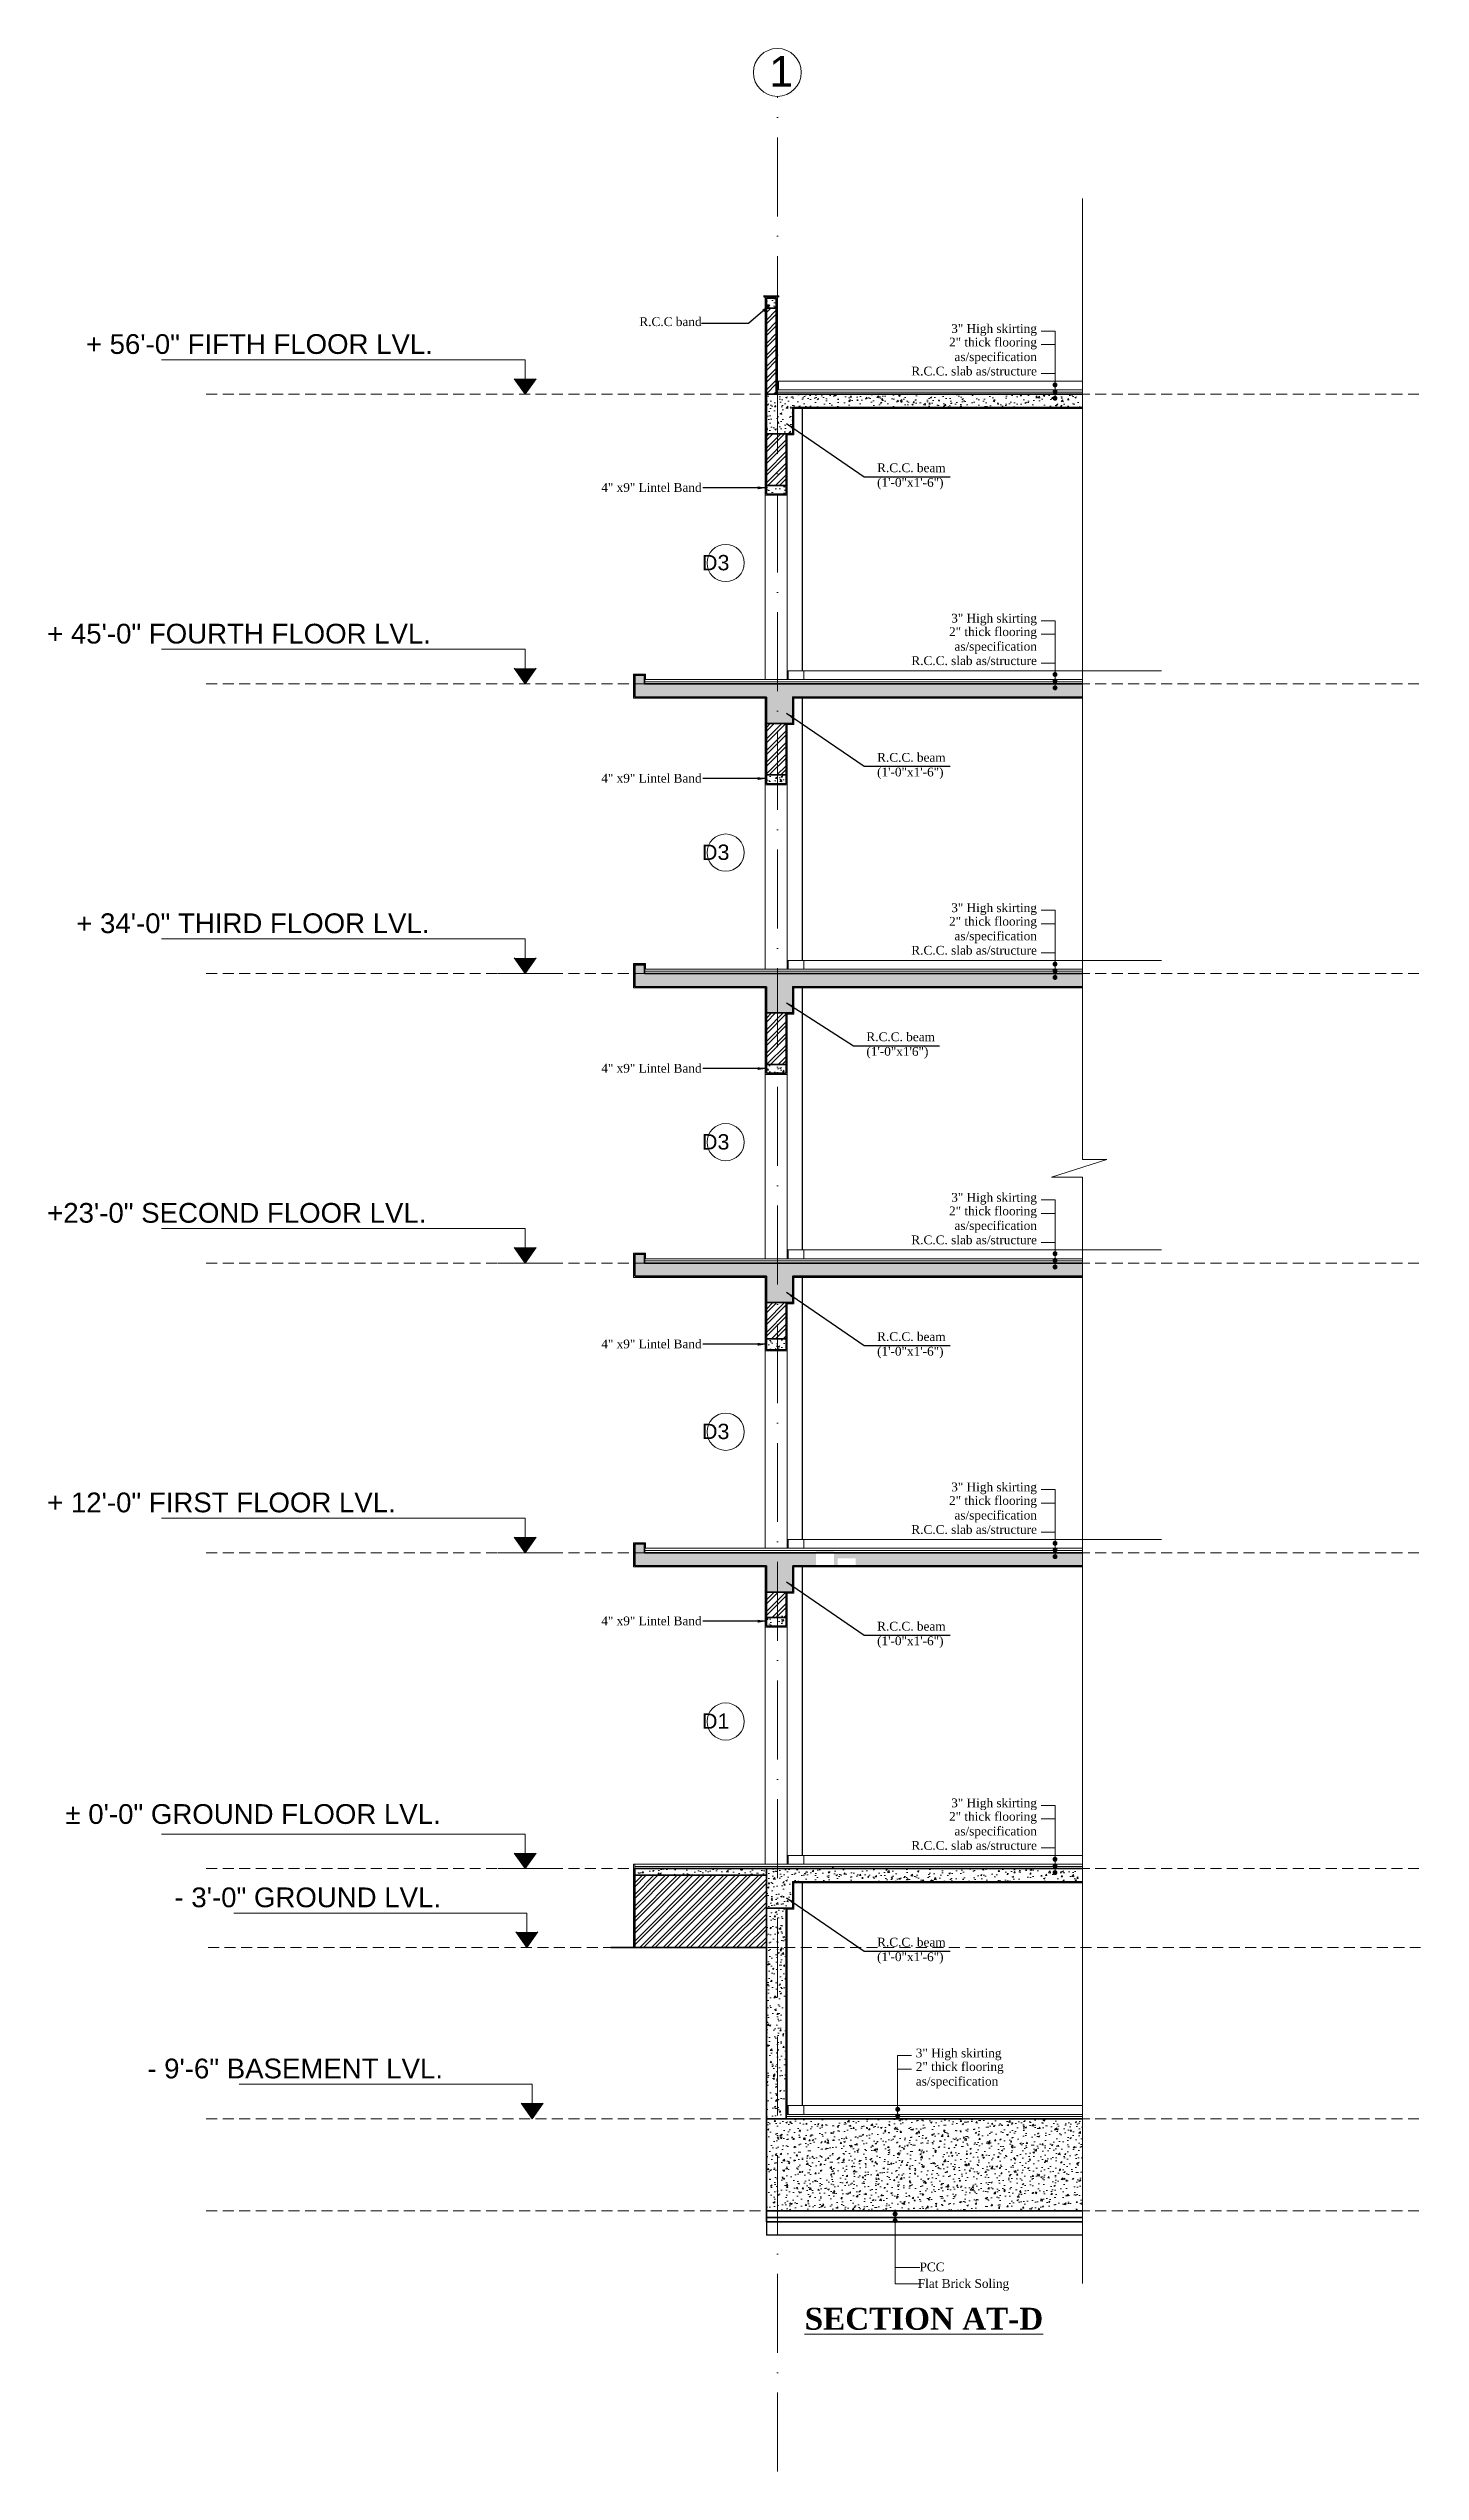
# Model space of a CAD drawing. Header units: inches. Extents: x 10755 to 33653, y -10992 to 10708.
# Drawn here: x 22568 to 23194, y -1280 to -175 of the extents above; entities that cross this region are included whole.
import ezdxf

# ---------------------------------------------------------------- set-up
doc = ezdxf.new("R2010")
doc.units = ezdxf.units.IN
doc.header["$MEASUREMENT"] = 0
doc.linetypes.add('ACAD_ISO10W100', pattern=[18, 12, -3, 0, -3])
doc.linetypes.add('DASHED', pattern=[0.75, 0.5, -0.25])
for name, color, linetype, lineweight in [('arrow', 4, 'Continuous', 9), ('break line', 140, 'Continuous', 13), ('centerline', 9, 'ACAD_ISO10W100', 5), ('col', 1, 'Continuous', 30), ('hatch 2', 8, 'Continuous', 13), ('hatch- rcc', 252, 'Continuous', 5), ('hatch3', 43, 'Continuous', 5), ('Pillar', 11, 'Continuous', 25), ('PLASTER', 50, 'Continuous', 9), ('plaster line', 160, 'Continuous', 9), ('text-1-4', 6, 'Continuous', 13), ('title text 1', 113, 'Continuous', 25), ('wall', 1, 'Continuous', 35)]:
    doc.layers.add(name, color=color, linetype=linetype, lineweight=lineweight)
doc.layers.add('T-TEXT', color=230, linetype='Continuous')
doc.styles.add('arial', font='arial.ttf')
doc.styles.add('Prajwal', font='stylu.ttf', dxfattribs={"height": 9})
doc.styles.get("Standard").update_dxf_attribs({"font": 'arial.ttf'})
doc.styles.add('suren', font='times.ttf', dxfattribs={"height": 4})
doc.dimstyles.new('1-4(p) arrow', dxfattribs={"dimtxt": 4, "dimasz": 4, "dimexe": 0, "dimexo": 0, "dimgap": 2, "dimtad": 1, "dimdec": 3, "dimzin": 0, "dimdsep": 46, "dimlunit": 4, "dimtxsty": 'arial', "dimblk": 'DOT', "dimcen": 0, "dimclrd": 4, "dimclre": 3, "dimclrt": 6, "dimadec": 0, "dimazin": 0, "dimtfac": 0.5, "dimtdec": 3, "dimtix": 1, "dimtofl": 0, "dimtmove": 0, "dimatfit": 3, "dimfxl": 0, "dimtolj": 1, "dimtzin": 0, "dimlwe": -1, "dimarcsym": 0})
pattern_1 = [(50, (-29105.933, -2693.4076), (7.1726018, -0.62752135), [0.75, -8.25]), (355, (-29105.933, -2693.4076), (-1.3875133, 7.5219213), [0.6, -6.6]), (100.451444, (-29105.3355, -2693.46), (5.7850885, 6.8943999), [0.6374019, -7.0114211]), (46.1842, (-29105.933, -2691.408), (10.6724133, -1.6551928), [1.125, -12.375]), (96.635635, (-29105.044, -2691.546), (9.3466195, 9.741186), [0.9561034, -10.5171376]), (351.184164, (-29105.933, -2691.408), (9.3466195, 9.741186), [0.9, -9.9]), (21, (-29104.933, -2691.9076), (5.9690705, -4.0261889), [0.75, -8.25]), (326, (-29104.933, -2691.9076), (2.4331533, 7.2515005), [0.6, -6.6]), (71.451445, (-29104.436, -2692.243), (8.4022238, 3.2253115), [0.6374019, -7.0114211]), (37.5, (-29105.9332, -2693.4076), (0.12159855, 3.32893854), [0, -6.52, 0, -6.7, 0, -6.625]), (7.5, (-29105.9332, -2693.4076), (2.63069537, 3.94411712), [0, -3.82, 0, -6.37, 0, -2.525]), (327.5, (-29108.1632, -2693.4076), (5.33822436, -0.22554872), [0, -2.5, 0, -7.8, 0, -10.35]), (317.5, (-29109.163, -2693.4076), (5.8318617, 1.00104982), [0, -3.25, 0, -5.18, 0, -7.35])]
pattern_2 = [(50, (-29105.933, -2707.4076), (7.1726018, -0.62752135), [0.75, -8.25]), (355, (-29105.933, -2707.4076), (-1.3875133, 7.5219213), [0.6, -6.6]), (100.451444, (-29105.3355, -2707.46), (5.7850885, 6.8943999), [0.6374019, -7.0114211]), (46.1842, (-29105.933, -2705.408), (10.6724133, -1.6551928), [1.125, -12.375]), (96.635635, (-29105.044, -2705.546), (9.3466195, 9.741186), [0.9561034, -10.5171376]), (351.184164, (-29105.933, -2705.408), (9.3466195, 9.741186), [0.9, -9.9]), (21, (-29104.933, -2705.9076), (5.9690705, -4.0261889), [0.75, -8.25]), (326, (-29104.933, -2705.9076), (2.4331533, 7.2515005), [0.6, -6.6]), (71.451445, (-29104.436, -2706.243), (8.4022238, 3.2253115), [0.6374019, -7.0114211]), (37.5, (-29105.9332, -2707.4076), (0.12159855, 3.32893854), [0, -6.52, 0, -6.7, 0, -6.625]), (7.5, (-29105.9332, -2707.4076), (2.63069537, 3.94411712), [0, -3.82, 0, -6.37, 0, -2.525]), (327.5, (-29108.1632, -2707.4076), (5.33822436, -0.22554872), [0, -2.5, 0, -7.8, 0, -10.35]), (317.5, (-29109.163, -2707.4076), (5.8318617, 1.00104982), [0, -3.25, 0, -5.18, 0, -7.35])]
pattern_3 = [(45, (-29105.9332, -2693.4076), (-2.65165043, 2.65165043), []), (45, (-29104.1654, -2693.4076), (-2.65165043, 2.65165043), [])]

msp = doc.modelspace()

# ---------------------------------------------------------------- texts
at = {"layer": 'T-TEXT', "ltscale": 100, "insert": (22896.832, -178.728), "char_height": 14, "width": 12.94397, "attachment_point": 1, "style": 'suren'}
msp.add_mtext('{\\fArial|b0|i0|c0|p34;1}', dxfattribs=at)
at = {"layer": 'text-1-4', "ltscale": 50, "char_height": 4, "width": 113.8795}
for s, insert, attachment_point in [('\\A1;{\\fTimes New Roman|b0|i0|c0|p18;\\H1.0003x; R.C.C band}', (22865.988, -297.789, 0), 3), ('{\\fTimes New Roman|b0|i0|c0|p18;2" thick flooring \\Pas/specification}', (23018.761, -307.089, 0), 3), ('{\\fTimes New Roman|b0|i0|c0|p18;2" thick flooring \\Pas/specification}', (23018.761, -307.089, 0), 3), ('{\\fTimes New Roman|b0|i0|c0|p18;3" High skirting}', (23018.761, -300.914, 0), 3), ('{\\fTimes New Roman|b0|i0|c0|p18;3" High skirting}', (23018.761, -300.914, 0), 3), ('{\\fTimes New Roman|b0|i0|c0|p18;R.C.C. slab as/structure}', (23018.761, -320.296, 0), 3), ('{\\fTimes New Roman|b0|i0|c0|p18;R.C.C. slab as/structure}', (23018.761, -320.296, 0), 3), ('\\A1;{\\fTimes New Roman|b0|i0|c0|p18;\\H1.0003x;4" x9" Lintel Band}', (22865.988, -373.37, 0), 3), ('{\\fTimes New Roman|b0|i0|c0|p18;2" thick flooring \\Pas/specification}', (23018.761, -439.089, 0), 3), ('{\\fTimes New Roman|b0|i0|c0|p18;2" thick flooring \\Pas/specification}', (23018.761, -439.089, 0), 3), ('{\\fTimes New Roman|b0|i0|c0|p18;3" High skirting}', (23018.761, -432.914, 0), 3), ('{\\fTimes New Roman|b0|i0|c0|p18;3" High skirting}', (23018.761, -432.914, 0), 3), ('{\\fTimes New Roman|b0|i0|c0|p18;R.C.C. slab as/structure}', (23018.761, -452.296, 0), 3), ('{\\fTimes New Roman|b0|i0|c0|p18;R.C.C. slab as/structure}', (23018.761, -452.296, 0), 3), ('\\A1;{\\fTimes New Roman|b0|i0|c0|p18;\\H1.0003x;4" x9" Lintel Band}', (22865.988, -505.879, 0), 3), ('{\\fTimes New Roman|b0|i0|c0|p18;2" thick flooring \\Pas/specification}', (23018.761, -571.089, 0), 3), ('{\\fTimes New Roman|b0|i0|c0|p18;2" thick flooring \\Pas/specification}', (23018.761, -571.089, 0), 3), ('{\\fTimes New Roman|b0|i0|c0|p18;3" High skirting}', (23018.761, -564.914, 0), 3), ('{\\fTimes New Roman|b0|i0|c0|p18;3" High skirting}', (23018.761, -564.914, 0), 3), ('{\\fTimes New Roman|b0|i0|c0|p18;R.C.C. slab as/structure}', (23018.761, -584.296, 0), 3), ('{\\fTimes New Roman|b0|i0|c0|p18;R.C.C. slab as/structure}', (23018.761, -584.296, 0), 3), ('\\A1;{\\fTimes New Roman|b0|i0|c0|p18;\\H1.0003x;4" x9" Lintel Band}', (22865.988, -638.07, 0), 3), ('{\\fTimes New Roman|b0|i0|c0|p18;2" thick flooring \\Pas/specification}', (23018.761, -703.089, 0), 3), ('{\\fTimes New Roman|b0|i0|c0|p18;2" thick flooring \\Pas/specification}', (23018.761, -703.089, 0), 3), ('{\\fTimes New Roman|b0|i0|c0|p18;3" High skirting}', (23018.761, -696.914, 0), 3), ('{\\fTimes New Roman|b0|i0|c0|p18;3" High skirting}', (23018.761, -696.914, 0), 3), ('{\\fTimes New Roman|b0|i0|c0|p18;R.C.C. slab as/structure}', (23018.761, -716.296, 0), 3), ('{\\fTimes New Roman|b0|i0|c0|p18;R.C.C. slab as/structure}', (23018.761, -716.296, 0), 3), ('\\A1;{\\fTimes New Roman|b0|i0|c0|p18;\\H1.0003x;4" x9" Lintel Band}', (22865.988, -763.731, 0), 3), ('{\\fTimes New Roman|b0|i0|c0|p18;2" thick flooring \\Pas/specification}', (23018.761, -835.089, 0), 3), ('{\\fTimes New Roman|b0|i0|c0|p18;2" thick flooring \\Pas/specification}', (23018.761, -835.089, 0), 3), ('{\\fTimes New Roman|b0|i0|c0|p18;3" High skirting}', (23018.761, -828.914, 0), 3), ('{\\fTimes New Roman|b0|i0|c0|p18;3" High skirting}', (23018.761, -828.914, 0), 3), ('{\\fTimes New Roman|b0|i0|c0|p18;R.C.C. slab as/structure}', (23018.761, -848.296, 0), 3), ('{\\fTimes New Roman|b0|i0|c0|p18;R.C.C. slab as/structure}', (23018.761, -848.296, 0), 3), ('\\A1;{\\fTimes New Roman|b0|i0|c0|p18;\\H1.0003x;4" x9" Lintel Band}', (22865.988, -889.962, 0), 3), ('{\\fTimes New Roman|b0|i0|c0|p18;2" thick flooring \\Pas/specification}', (23018.761, -979.089, 0), 3), ('{\\fTimes New Roman|b0|i0|c0|p18;2" thick flooring \\Pas/specification}', (23018.761, -979.089, 0), 3), ('{\\fTimes New Roman|b0|i0|c0|p18;3" High skirting}', (23018.761, -972.914, 0), 3), ('{\\fTimes New Roman|b0|i0|c0|p18;3" High skirting}', (23018.761, -972.914, 0), 3), ('{\\fTimes New Roman|b0|i0|c0|p18;R.C.C. slab as/structure}', (23018.761, -992.296, 0), 3), ('{\\fTimes New Roman|b0|i0|c0|p18;R.C.C. slab as/structure}', (23018.761, -992.296, 0), 3), ('{\\fTimes New Roman|b0|i0|c0|p18;2" thick flooring \\Pas/specification}', (22963.563, -1093.089, 0), 1), ('{\\fTimes New Roman|b0|i0|c0|p18;3" High skirting}', (22963.563, -1086.914, 0), 1), ('{\\fTimes New Roman|b0|i0|c0|p18;Flat Brick Soling}', (23006.094, -1191.971), 3), ('{\\fTimes New Roman|b0|i0|c0|p18;PCC}', (22976.677, -1184.421), 3)]:
    msp.add_mtext(s, dxfattribs=dict(at, insert=insert, attachment_point=attachment_point))
at = {"layer": 'text-1-4', "ltscale": 50, "char_height": 4, "width": 33.30159, "attachment_point": 1, "rotation": 359.926343}
for s, insert in [('{\\fTimes New Roman|b0|i0|c0|p18;R.C.C. beam (1\'-0"x1\'-6")}', (22945.939, -364.363)), ('{\\fTimes New Roman|b0|i0|c0|p18;R.C.C. beam (1\'-0"x1\'-6")}', (22945.939, -496.363)), ('{\\fTimes New Roman|b0|i0|c0|p18;R.C.C. beam (1\'-0"x1\'6")}', (22941.063, -623.71)), ('{\\fTimes New Roman|b0|i0|c0|p18;R.C.C. beam (1\'-0"x1\'-6")}', (22945.939, -760.363)), ('{\\fTimes New Roman|b0|i0|c0|p18;R.C.C. beam (1\'-0"x1\'-6")}', (22945.939, -892.363)), ('{\\fTimes New Roman|b0|i0|c0|p18;R.C.C. beam (1\'-0"x1\'-6")}', (22945.939, -1036.363))]:
    msp.add_mtext(s, dxfattribs=dict(at, insert=insert))
at = {"layer": 'text-1-4', "insert": (23021.615, -1205.031), "char_height": 10, "width": 146.27981, "attachment_point": 3, "rotation": 0.000235, "style": 'arial'}
msp.add_mtext('{\\fTimes New Roman|b1|i0|c0|p18;\\LSECTION AT-D}', dxfattribs=at)
at = {"layer": 'title text 1', "char_height": 9, "width": 288.36124, "attachment_point": 1, "style": 'Prajwal'}
for s, insert in [('\\pi-42.13;{\\fArial|b0|i0|c0|p34;+ 56\'-0" FIFTH FLOOR LVL.}', (22627.572, -305.478)), ('\\pi-42.13;{\\fArial|b0|i0|c0|p34;+ 45\'-0" FOURTH FLOOR LVL.}', (22609.926, -437.478)), ('\\pi-42.13;{\\fArial|b0|i0|c0|p34;+ 34\'-0" THIRD FLOOR LVL.}', (22623.197, -569.478)), ('\\pi-42.13;{\\fArial|b0|i0|c0|p34;+23\'-0" SECOND FLOOR LVL.}', (22609.926, -701.478)), ('\\pi-42.13;{\\fArial|b0|i0|c0|p34;+ 12\'-0" FIRST FLOOR LVL.}', (22609.926, -833.478)), ('\\pi-42.13;{\\fArial|b0|i0|c0|p34;%%P 0\'-0" GROUND FLOOR LVL.}', (22618.288, -975.492)), ('\\pi-42.13;{\\fArial|b0|i0|c0|p34;- 3\'-0" GROUND LVL.}', (22667.96, -1013.478)), ('\\pi-42.13;{\\fArial|b0|i0|c0|p34;- 9\'-6" BASEMENT LVL.}', (22655.563, -1091.478))]:
    msp.add_mtext(s, dxfattribs=dict(at, insert=insert))
at = {"layer": 'title text 1', "char_height": 7, "width": 6.48014975013211e-13, "attachment_point": 1, "rotation": 359.956324, "style": 'Prajwal'}
for s, insert in [('\\pxi-0.80457;{\\fArial|b0|i0|c0|p34;D3}', (22871.797, -406.109)), ('\\pxi-0.80457;{\\fArial|b0|i0|c0|p34;D3}', (22871.797, -538.109)), ('\\pxi-0.80457;{\\fArial|b0|i0|c0|p34;D3}', (22871.797, -670.109)), ('\\pxi-0.80457;{\\fArial|b0|i0|c0|p34;D3}', (22871.797, -802.109)), ('\\pxi-0.80457;{\\fArial|b0|i0|c0|p34;D1}', (22871.797, -934.154))]:
    msp.add_mtext(s, dxfattribs=dict(at, insert=insert))

# ---------------------------------------------------------------- blocks, each defined once
blk = doc.blocks.new('_Dot')
at = {"color": 0, "linetype": 'ByBlock', "lineweight": -2}
blk.add_line((-0.5, 0), (-1, 0), dxfattribs=at)
at = {"color": 0, "linetype": 'ByBlock', "const_width": 0.5}
blk.add_lwpolyline([(-0.25, 0, 1), (0.25, 0, 1)], format="xyb", close=True, dxfattribs=at)

# ---------------------------------------------------------------- hatches: boundary and pattern name
at = {"layer": 'hatch 2', "linetype": 'Continuous', "ltscale": 30}
h = msp.add_hatch(dxfattribs=at)
h.set_pattern_fill('ANSI32', color=256, scale=10, style=0)
h.set_pattern_definition(pattern_3)
h.paths.add_polyline_path([(22904.484, -614.885), (22895.484, -614.885), (22895.484, -638.385), (22904.484, -638.385)])
h.paths.add_polyline_path([(22904.484, -878.885), (22895.484, -878.885), (22895.484, -890.385), (22904.484, -890.385)])
h.paths.add_polyline_path([(22904.484, -746.885), (22895.484, -746.885), (22895.484, -763.385), (22904.484, -763.385)])
h.paths.add_polyline_path([(22904.484, -482.885), (22895.484, -482.885), (22895.484, -506.385), (22904.484, -506.385)])
h.paths.add_polyline_path([(22904.484, -350.885), (22895.484, -350.885), (22895.484, -374.385), (22904.484, -374.385)])
h.paths.add_polyline_path([(22899.984, -293.57), (22895.484, -293.57), (22895.484, -332.885), (22899.984, -332.885)])
at = {"layer": 'hatch 2', "ltscale": 30}
for points in [[(22790.598, -325.762), (22780.52, -325.762), (22785.559, -332.885)], [(22790.598, -457.762), (22780.52, -457.762), (22785.559, -464.885)], [(22790.598, -589.762), (22780.52, -589.762), (22785.559, -596.885)], [(22790.598, -721.762), (22780.52, -721.762), (22785.559, -728.885)], [(22790.598, -853.762), (22780.52, -853.762), (22785.559, -860.885)], [(22790.598, -997.762), (22780.52, -997.762), (22785.559, -1004.885)], [(22791.432, -1033.762), (22781.353, -1033.762), (22786.392, -1040.885)], [(22793.822, -1111.762), (22783.743, -1111.762), (22788.783, -1118.885)]]:
    msp.add_hatch(color=256, dxfattribs=at).paths.add_polyline_path(points)
at = {"layer": 'hatch 2', "linetype": 'Continuous', "ltscale": 30}
h = msp.add_hatch(dxfattribs=at)
h.set_pattern_fill('ANSI32', color=256, scale=10, style=0)
h.set_pattern_definition(pattern_3)
h.paths.add_polyline_path([(22895.484, -1007.885), (22835.489, -1007.885), (22835.489, -1040.885), (22895.484, -1040.885), (22895.484, -1022.885)])
at = {"layer": 'hatch- rcc'}
h = msp.add_hatch(dxfattribs=at)
h.set_pattern_fill('AR-CONC', color=256, style=0)
h.set_pattern_definition(pattern_1)
h.paths.add_polyline_path([(22899.984, -293.57), (22899.984, -289.07), (22895.484, -289.07), (22895.484, -293.57)])
h = msp.add_hatch(dxfattribs=at)
h.set_pattern_fill('AR-CONC', color=256, style=0)
h.set_pattern_definition(pattern_1)
h.paths.add_polyline_path([(22907.484, -338.885), (23039.484, -338.885), (23039.484, -332.885), (22895.484, -332.885), (22895.484, -350.885), (22907.484, -350.885)])
h = msp.add_hatch(dxfattribs=at)
h.set_pattern_fill('AR-CONC', color=256, style=0)
h.set_pattern_definition(pattern_2)
h.paths.add_polyline_path([(22904.484, -378.385), (22904.484, -374.385), (22895.484, -374.385), (22895.484, -378.385)])
h = msp.add_hatch(dxfattribs=at)
h.set_pattern_fill('AR-CONC', color=256, style=0)
h.set_pattern_definition(pattern_1)
edge = h.paths.add_edge_path()
edge.add_line((22907.484, -470.885), (23039.484, -470.885))
edge.add_line((23039.484, -470.885), (23039.484, -464.885))
edge.add_line((23039.484, -464.885), (23027.12, -464.885))
edge.add_line((23027.12, -464.885), (23027.12, -466.129))
edge.add_arc((23026.998, -466.678), 0.563, -180, 77.544611, ccw=False)
edge.add_arc((23026.998, -466.678), 0.562, 77.544611, 180, ccw=False)
edge.add_line((23027.12, -466.129), (23027.12, -464.885))
edge.add_line((23027.12, -464.885), (22895.484, -464.885))
edge.add_line((22895.484, -464.885), (22839.984, -464.885))
edge.add_line((22839.984, -464.885), (22835.484, -464.885))
edge.add_line((22835.484, -464.885), (22835.484, -470.885))
edge.add_line((22835.484, -470.885), (22895.484, -470.885))
edge.add_line((22895.484, -470.885), (22895.484, -482.885))
edge.add_line((22895.484, -482.885), (22907.484, -482.885))
edge.add_line((22907.484, -482.885), (22907.484, -470.885))
h.paths.add_polyline_path([(22835.484, -464.885), (22839.984, -464.885), (22839.984, -460.885), (22835.484, -460.885)])
edge = h.paths.add_edge_path()
edge.add_line((22895.484, -602.885), (22895.484, -614.885))
edge.add_line((22895.484, -614.885), (22907.484, -614.885))
edge.add_line((22907.484, -614.885), (22907.484, -602.885))
edge.add_line((22907.484, -602.885), (23039.484, -602.885))
edge.add_line((23039.484, -602.885), (23039.484, -596.885))
edge.add_line((23039.484, -596.885), (23027.12, -596.885))
edge.add_line((23027.12, -596.885), (23027.12, -598.129))
edge.add_arc((23026.998, -598.678), 0.563, -180, 77.544611, ccw=False)
edge.add_arc((23026.998, -598.678), 0.562, 77.544611, 180, ccw=False)
edge.add_line((23027.12, -598.129), (23027.12, -596.885))
edge.add_line((23027.12, -596.885), (22895.484, -596.885))
edge.add_line((22895.484, -596.885), (22839.984, -596.885))
edge.add_line((22839.984, -596.885), (22835.484, -596.885))
edge.add_line((22835.484, -596.885), (22835.484, -602.885))
edge.add_line((22835.484, -602.885), (22895.484, -602.885))
h.paths.add_polyline_path([(22839.984, -596.885), (22839.984, -592.885), (22835.484, -592.885), (22835.484, -596.885)])
edge = h.paths.add_edge_path()
edge.add_line((22835.484, -728.885), (22835.484, -734.885))
edge.add_line((22835.484, -734.885), (22895.484, -734.885))
edge.add_line((22895.484, -734.885), (22895.484, -746.885))
edge.add_line((22895.484, -746.885), (22907.484, -746.885))
edge.add_line((22907.484, -746.885), (22907.484, -734.885))
edge.add_line((22907.484, -734.885), (23039.484, -734.885))
edge.add_line((23039.484, -734.885), (23039.484, -728.885))
edge.add_line((23039.484, -728.885), (23027.12, -728.885))
edge.add_line((23027.12, -728.885), (23027.12, -730.129))
edge.add_arc((23026.998, -730.678), 0.563, -180, 77.544611, ccw=False)
edge.add_arc((23026.998, -730.678), 0.562, 77.544611, 180, ccw=False)
edge.add_line((23027.12, -730.129), (23027.12, -728.885))
edge.add_line((23027.12, -728.885), (22895.484, -728.885))
edge.add_line((22895.484, -728.885), (22839.984, -728.885))
edge.add_line((22839.984, -728.885), (22835.484, -728.885))
h.paths.add_polyline_path([(22839.984, -724.885), (22835.484, -724.885), (22835.484, -728.885), (22839.984, -728.885)])
edge = h.paths.add_edge_path()
edge.add_line((22839.984, -860.885), (22839.984, -856.885))
edge.add_line((22839.984, -856.885), (22835.484, -856.885))
edge.add_line((22835.484, -856.885), (22835.484, -860.885))
edge.add_line((22835.484, -860.885), (22835.484, -866.885))
edge.add_line((22835.484, -866.885), (22895.484, -866.885))
edge.add_line((22895.484, -866.885), (22895.484, -878.885))
edge.add_line((22895.484, -878.885), (22907.484, -878.885))
edge.add_line((22907.484, -878.885), (22907.484, -866.885))
edge.add_line((22907.484, -866.885), (23039.484, -866.885))
edge.add_line((23039.484, -866.885), (23039.484, -860.885))
edge.add_line((23039.484, -860.885), (23027.12, -860.885))
edge.add_line((23027.12, -860.885), (23027.12, -862.129))
edge.add_arc((23026.998, -862.678), 0.563, -180, 77.544611, ccw=False)
edge.add_arc((23026.998, -862.678), 0.562, 77.544611, 180, ccw=False)
edge.add_line((23027.12, -862.129), (23027.12, -860.885))
edge.add_line((23027.12, -860.885), (22895.484, -860.885))
edge.add_line((22895.484, -860.885), (22839.984, -860.885))
h.paths.add_polyline_path([(22926.276, -867.405), (22926.276, -860.314), (22918.034, -860.314), (22918.034, -867.405)], flags=17)
h.paths.add_polyline_path([(22927.942, -866.885), (22936.185, -866.885), (22936.185, -863.495), (22927.942, -863.495)], flags=17)
h = msp.add_hatch(dxfattribs=at)
h.set_pattern_fill('AR-CONC', color=256, style=0)
h.set_pattern_definition(pattern_2)
h.paths.add_polyline_path([(22904.484, -510.385), (22904.484, -506.385), (22895.484, -506.385), (22895.484, -510.385)])
h = msp.add_hatch(dxfattribs=at)
h.set_pattern_fill('AR-CONC', color=256, style=0)
h.set_pattern_definition(pattern_2)
h.paths.add_polyline_path([(22904.484, -642.385), (22904.484, -638.385), (22895.484, -638.385), (22895.484, -642.385)])
h = msp.add_hatch(dxfattribs=at)
h.set_pattern_fill('AR-CONC', color=256, style=0)
h.set_pattern_definition([(50, (-29105.933, -2701.4076), (7.1726018, -0.62752135), [0.75, -8.25]), (355, (-29105.933, -2701.4076), (-1.3875133, 7.5219213), [0.6, -6.6]), (100.451444, (-29105.3355, -2701.46), (5.7850885, 6.8943999), [0.6374019, -7.0114211]), (46.1842, (-29105.933, -2699.408), (10.6724133, -1.6551928), [1.125, -12.375]), (96.635635, (-29105.044, -2699.546), (9.3466195, 9.741186), [0.9561034, -10.5171376]), (351.184164, (-29105.933, -2699.408), (9.3466195, 9.741186), [0.9, -9.9]), (21, (-29104.933, -2699.9076), (5.9690705, -4.0261889), [0.75, -8.25]), (326, (-29104.933, -2699.9076), (2.4331533, 7.2515005), [0.6, -6.6]), (71.451445, (-29104.436, -2700.243), (8.4022238, 3.2253115), [0.6374019, -7.0114211]), (37.5, (-29105.9332, -2701.4076), (0.12159855, 3.32893854), [0, -6.52, 0, -6.7, 0, -6.625]), (7.5, (-29105.9332, -2701.4076), (2.63069537, 3.94411712), [0, -3.82, 0, -6.37, 0, -2.525]), (327.5, (-29108.1632, -2701.4076), (5.33822436, -0.22554872), [0, -2.5, 0, -7.8, 0, -10.35]), (317.5, (-29109.163, -2701.4076), (5.8318617, 1.00104982), [0, -3.25, 0, -5.18, 0, -7.35])])
h.paths.add_polyline_path([(22895.484, -763.385), (22895.484, -768.385), (22904.484, -768.385), (22904.484, -763.385)])
h = msp.add_hatch(dxfattribs=at)
h.set_pattern_fill('AR-CONC', color=256, style=0)
h.set_pattern_definition([(50, (-29105.933, -2691.4076), (7.1726018, -0.62752135), [0.75, -8.25]), (355, (-29105.933, -2691.4076), (-1.3875133, 7.5219213), [0.6, -6.6]), (100.451444, (-29105.3355, -2691.46), (5.7850885, 6.8943999), [0.6374019, -7.0114211]), (46.1842, (-29105.933, -2689.408), (10.6724133, -1.6551928), [1.125, -12.375]), (96.635635, (-29105.044, -2689.546), (9.3466195, 9.741186), [0.9561034, -10.5171376]), (351.184164, (-29105.933, -2689.408), (9.3466195, 9.741186), [0.9, -9.9]), (21, (-29104.933, -2689.9076), (5.9690705, -4.0261889), [0.75, -8.25]), (326, (-29104.933, -2689.9076), (2.4331533, 7.2515005), [0.6, -6.6]), (71.451445, (-29104.436, -2690.243), (8.4022238, 3.2253115), [0.6374019, -7.0114211]), (37.5, (-29105.9332, -2691.4076), (0.12159855, 3.32893854), [0, -6.52, 0, -6.7, 0, -6.625]), (7.5, (-29105.9332, -2691.4076), (2.63069537, 3.94411712), [0, -3.82, 0, -6.37, 0, -2.525]), (327.5, (-29108.1632, -2691.4076), (5.33822436, -0.22554872), [0, -2.5, 0, -7.8, 0, -10.35]), (317.5, (-29109.163, -2691.4076), (5.8318617, 1.00104982), [0, -3.25, 0, -5.18, 0, -7.35])])
h.paths.add_polyline_path([(22895.484, -889.385), (22895.484, -894.385), (22904.484, -894.385), (22904.484, -889.385)])
h = msp.add_hatch(dxfattribs=at)
h.set_pattern_fill('AR-CONC', color=256, style=0)
h.set_pattern_definition(pattern_1)
h.paths.add_polyline_path([(22895.484, -1004.885), (22835.489, -1004.885), (22835.489, -1007.885), (22895.484, -1007.885)])
h = msp.add_hatch(dxfattribs=at)
h.set_pattern_fill('AR-CONC', color=256, style=0)
h.set_pattern_definition(pattern_1)
h.paths.add_polyline_path([(22895.484, -1022.885), (22907.484, -1022.885), (22907.484, -1010.885), (23039.484, -1010.885), (23039.484, -1004.885), (22895.484, -1004.885)])
h = msp.add_hatch(dxfattribs=at)
h.set_pattern_fill('AR-CONC', color=256, style=0)
h.set_pattern_definition(pattern_1)
h.paths.add_polyline_path([(22926.276, -1011.405), (22926.276, -1004.314), (22918.034, -1004.314), (22918.034, -1011.405)])
h = msp.add_hatch(dxfattribs=at)
h.set_pattern_fill('AR-CONC', color=256, style=0)
h.set_pattern_definition(pattern_1)
h.paths.add_polyline_path([(22895.484, -1023.385), (22895.484, -1040.885), (22904.484, -1040.885), (22904.484, -1023.385)])
h = msp.add_hatch(dxfattribs=at)
h.set_pattern_fill('AR-CONC', color=256, style=0)
h.set_pattern_definition(pattern_1)
h.paths.add_polyline_path([(22904.484, -1040.885), (22895.484, -1040.885), (22895.484, -1118.885), (22904.484, -1118.885)])
h = msp.add_hatch(dxfattribs=at)
h.set_pattern_fill('AR-CONC', color=256, style=0)
h.set_pattern_definition([(50, (-22136.8827, -2693.4076), (7.1726018, -0.62752135), [0.75, -8.25]), (355, (-22136.883, -2693.4076), (-1.3875133, 7.5219213), [0.6, -6.6]), (100.451444, (-22136.285, -2693.46), (5.7850885, 6.8943999), [0.6374019, -7.0114211]), (46.1842, (-22136.883, -2691.408), (10.6724133, -1.6551928), [1.125, -12.375]), (96.635635, (-22135.993, -2691.546), (9.3466195, 9.741186), [0.9561034, -10.5171376]), (351.184164, (-22136.883, -2691.408), (9.3466195, 9.741186), [0.9, -9.9]), (21, (-22135.8827, -2691.9076), (5.9690705, -4.0261889), [0.75, -8.25]), (326, (-22135.883, -2691.9076), (2.4331533, 7.2515005), [0.6, -6.6]), (71.451445, (-22135.385, -2692.243), (8.4022238, 3.2253115), [0.6374019, -7.0114211]), (37.5, (-22136.8827, -2693.4076), (0.12159855, 3.32893854), [0, -6.52, 0, -6.7, 0, -6.625]), (7.5, (-22136.8827, -2693.4076), (2.63069537, 3.94411712), [0, -3.82, 0, -6.37, 0, -2.525]), (327.5, (-22139.1127, -2693.4076), (5.33822436, -0.22554872), [0, -2.5, 0, -7.8, 0, -10.35]), (317.5, (-22140.1127, -2693.4076), (5.8318617, 1.0010498), [0, -3.25, 0, -5.18, 0, -7.35])])
h.paths.add_polyline_path([(22895.484, -1118.885), (23039.484, -1118.885), (23039.484, -1160.885), (22895.484, -1160.885)])

# ---------------------------------------------------------------- linework, layer by layer
at = {"layer": 'arrow', "linetype": 'Continuous'}
for p, q in [((23027.12, -304.079, 0), (23020.662, -304.079, 0)), ((23027.12, -304.079, 0), (23020.662, -304.079, 0)), ((23027.12, -334.977, 0), (23027.12, -304.079, 0)), ((23027.12, -334.977, 0), (23027.12, -304.079, 0)), ((23027.12, -310.254, 0), (23020.662, -310.254, 0)), ((23027.12, -310.254, 0), (23020.662, -310.254, 0)), ((23027.12, -323.461, 0), (23020.662, -323.461, 0)), ((23027.12, -323.461, 0), (23020.662, -323.461, 0)), ((23027.12, -436.079, 0), (23020.662, -436.079, 0)), ((23027.12, -436.079, 0), (23020.662, -436.079, 0)), ((23027.12, -466.977, 0), (23027.12, -436.079, 0)), ((23027.12, -466.977, 0), (23027.12, -436.079, 0)), ((23027.12, -442.254, 0), (23020.662, -442.254, 0)), ((23027.12, -442.254, 0), (23020.662, -442.254, 0)), ((23027.12, -455.461, 0), (23020.662, -455.461, 0)), ((23027.12, -455.461, 0), (23020.662, -455.461, 0)), ((23027.12, -568.079, 0), (23020.662, -568.079, 0)), ((23027.12, -568.079, 0), (23020.662, -568.079, 0)), ((23027.12, -574.254, 0), (23020.662, -574.254, 0)), ((23027.12, -574.254, 0), (23020.662, -574.254, 0)), ((23027.12, -598.977, 0), (23027.12, -568.079, 0)), ((23027.12, -598.977, 0), (23027.12, -568.079, 0)), ((23027.12, -587.461, 0), (23020.662, -587.461, 0)), ((23027.12, -587.461, 0), (23020.662, -587.461, 0)), ((23027.12, -700.079, 0), (23020.662, -700.079, 0)), ((23027.12, -700.079, 0), (23020.662, -700.079, 0)), ((23027.12, -706.254, 0), (23020.662, -706.254, 0)), ((23027.12, -706.254, 0), (23020.662, -706.254, 0)), ((23027.12, -730.977, 0), (23027.12, -700.079, 0)), ((23027.12, -730.977, 0), (23027.12, -700.079, 0)), ((23027.12, -719.461, 0), (23020.662, -719.461, 0)), ((23027.12, -719.461, 0), (23020.662, -719.461, 0)), ((23027.12, -832.079, 0), (23020.662, -832.079, 0)), ((23027.12, -832.079, 0), (23020.662, -832.079, 0)), ((23027.12, -838.254, 0), (23020.662, -838.254, 0)), ((23027.12, -838.254, 0), (23020.662, -838.254, 0)), ((23027.12, -862.977, 0), (23027.12, -832.079, 0)), ((23027.12, -862.977, 0), (23027.12, -832.079, 0)), ((23027.12, -851.461, 0), (23020.662, -851.461, 0)), ((23027.12, -851.461, 0), (23020.662, -851.461, 0)), ((23027.12, -976.079, 0), (23020.662, -976.079, 0)), ((23027.12, -976.079, 0), (23020.662, -976.079, 0)), ((23027.12, -982.254, 0), (23020.662, -982.254, 0)), ((23027.12, -982.254, 0), (23020.662, -982.254, 0)), ((23027.12, -1006.977, 0), (23027.12, -976.079, 0)), ((23027.12, -1006.977, 0), (23027.12, -976.079, 0)), ((23027.12, -995.461, 0), (23020.662, -995.461, 0)), ((23027.12, -995.461, 0), (23020.662, -995.461, 0)), ((22955.204, -1117.669, 0), (22955.204, -1090.079, 0)), ((22955.204, -1090.079, 0), (22961.661, -1090.079, 0)), ((22955.204, -1096.254, 0), (22961.661, -1096.254, 0))]:
    msp.add_line(p, q, dxfattribs=at)
at = {"layer": 'break line'}
msp.add_lwpolyline([(23039.484, -1194.037), (23039.484, -689.687), (23025.431, -689.687), (23050.631, -681.653), (23039.484, -681.653), (23039.484, -243.613)], dxfattribs=at)
at = {"layer": 'centerline', "ltscale": 3}
msp.add_line((22900.484, -1279.682), (22900.484, -197.078), dxfattribs=at)
at = {"layer": 'centerline', "linetype": 'Continuous'}
msp.add_circle((22900.484, -186.166), 10.912, dxfattribs=at)
at = {"layer": 'col'}
for p, q in [((22894.483, -287.885), (22901.212, -288.074, 0)), ((22894.484, -288.57), (22894.483, -287.885)), ((22900.461, -288.571, 0), (22894.484, -288.57)), ((22900.586, -288.571, 0), (22900.461, -288.571, 0)), ((22901.212, -288.571, 0), (22901.087, -288.571, 0)), ((22901.212, -288.571, 0), (22901.087, -288.571, 0)), ((22901.212, -288.571, 0), (22901.087, -288.571, 0)), ((22901.212, -288.571, 0), (22901.087, -288.571, 0)), ((22901.212, -288.571, 0), (22901.212, -288.071, 0)), ((22901.212, -288.571, 0), (22901.212, -288.074, 0)), ((22901.212, -288.571, 0), (22901.212, -288.082, 0)), ((22901.212, -288.571, 0), (22901.212, -288.571, 0)), ((22901.212, -288.571, 0), (22901.212, -288.571, 0)), ((22901.212, -288.571, 0), (22901.212, -288.571, 0))]:
    msp.add_line(p, q, dxfattribs=at)
msp.add_arc((22900.837, -288.572, 0), 0.251, 0.19419, 179.803684, dxfattribs=at)
msp.add_arc((22900.837, -288.572, 0), 0.251, 0.19419, 179.803684, dxfattribs=at)
at = {"layer": 'Defpoints'}
msp.add_line((22895.484, -1165.885), (22895.484, -1171.885), dxfattribs=at)
at = {"layer": 'Defpoints', "linetype": 'Continuous', "ltscale": 30}
msp.add_line((23039.484, -1171.885), (22895.484, -1171.885), dxfattribs=at)
at = {"layer": 'hatch 2', "ltscale": 30}
for p, q in [((22785.559, -317.124), (22619.861, -317.124)), ((22785.559, -332.885), (22785.559, -317.124)), ((22785.559, -332.885), (22780.52, -325.762)), ((22785.559, -332.885), (22790.598, -325.762)), ((22785.559, -449.124), (22619.861, -449.124)), ((22785.559, -464.885), (22785.559, -449.124)), ((22785.559, -464.885), (22780.52, -457.762)), ((22785.559, -464.885), (22790.598, -457.762)), ((22785.559, -581.124), (22619.861, -581.124)), ((22785.559, -596.885), (22785.559, -581.124)), ((22785.559, -596.885), (22780.52, -589.762)), ((22785.559, -596.885), (22790.598, -589.762)), ((22797.846, -596.885), (22773.211, -596.885)), ((22797.876, -596.885), (22773.242, -596.885)), ((22785.559, -713.124), (22619.861, -713.124)), ((22785.559, -728.885), (22785.559, -713.124)), ((22797.846, -728.885), (22773.211, -728.885)), ((22797.876, -728.885), (22773.242, -728.885)), ((22785.559, -728.885), (22780.52, -721.762)), ((22785.559, -728.885), (22790.598, -721.762)), ((22785.559, -845.124), (22619.861, -845.124)), ((22785.559, -860.885), (22785.559, -845.124)), ((22797.846, -860.885), (22773.211, -860.885)), ((22797.876, -860.885), (22773.242, -860.885)), ((22785.559, -860.885), (22780.52, -853.762)), ((22785.559, -860.885), (22790.598, -853.762)), ((22785.559, -989.124), (22619.861, -989.124)), ((22785.559, -1004.885), (22785.559, -989.124)), ((22797.876, -1004.885), (22773.242, -1004.885)), ((22785.559, -1004.885), (22780.52, -997.762)), ((22785.559, -1004.885), (22790.598, -997.762)), ((22786.392, -1025.124), (22652.848, -1025.124)), ((22786.392, -1040.885), (22786.392, -1025.124)), ((22786.392, -1040.885), (22781.353, -1033.762)), ((22786.392, -1040.885), (22791.432, -1033.762)), ((22788.783, -1103.124), (22655.239, -1103.124)), ((22788.783, -1118.885), (22788.783, -1103.124)), ((22788.783, -1118.885), (22783.743, -1111.762)), ((22788.783, -1118.885), (22793.822, -1111.762))]:
    msp.add_line(p, q, dxfattribs=at)
for centre in [(22876.954, -409.768), (22876.954, -541.768), (22876.954, -673.768), (22876.954, -805.768), (22876.954, -937.813)]:
    msp.add_circle(centre, 8.47, dxfattribs=at)
at = {"layer": 'hatch3', "linetype": 'DASHED', "lineweight": 0, "ltscale": 10}
for p, q in [((22640.314, -332.885), (23192.682, -332.885)), ((22640.314, -464.885), (23192.682, -464.885)), ((22640.314, -596.885), (23192.682, -596.885)), ((22640.314, -728.885), (23192.682, -728.885)), ((22640.314, -860.885), (23192.682, -860.885)), ((22640.314, -1004.885), (23192.682, -1004.885)), ((22641.147, -1040.885), (23193.515, -1040.885)), ((22640.314, -1118.885), (23192.682, -1118.885)), ((22640.314, -1160.885), (23192.682, -1160.885))]:
    msp.add_line(p, q, dxfattribs=at)
at = {"layer": 'Pillar', "linetype": 'Continuous', "ltscale": 30}
for p, q in [((22911.984, -458.885), (22911.984, -339.385)), ((22911.984, -590.885), (22911.984, -471.385)), ((22911.984, -722.885), (22911.984, -603.385)), ((22911.984, -854.885), (22911.984, -735.385)), ((22911.984, -998.885), (22911.984, -867.385)), ((22911.984, -1112.885), (22911.984, -1011.385))]:
    msp.add_line(p, q, dxfattribs=at)
at = {"layer": 'PLASTER', "linetype": 'Continuous', "ltscale": 30}
for p, q in [((22894.984, -378.885), (22894.984, -288.571)), ((22900.484, -288.571, 0), (22900.484, -332.885)), ((22900.984, -326.885), (23039.484, -326.885)), ((22900.984, -330.885), (23039.484, -330.885)), ((22900.484, -331.885), (23039.484, -331.885)), ((22894.984, -462.885), (22894.984, -364.885)), ((22894.984, -378.885), (22904.984, -378.885)), ((22904.984, -462.885), (22904.984, -378.885)), ((22839.984, -462.885), (23039.484, -462.885)), ((22905.484, -458.885), (23075.484, -458.885)), ((22912.484, -462.885), (22912.484, -458.885)), ((23039.484, -463.885), (22839.984, -463.885)), ((22894.984, -510.885), (22894.984, -471.385)), ((22894.984, -510.885), (22904.984, -510.885)), ((22894.984, -594.885), (22894.984, -510.885)), ((22904.984, -594.885), (22904.984, -510.885)), ((22839.984, -594.885), (23039.484, -594.885)), ((23039.484, -595.885), (22839.984, -595.885)), ((22905.484, -590.885), (23075.484, -590.885)), ((22912.484, -594.885), (22912.484, -590.885)), ((22894.984, -642.885), (22894.984, -603.385)), ((22894.984, -726.885), (22894.984, -642.885)), ((22894.984, -642.885), (22904.984, -642.885)), ((22904.984, -726.885), (22904.984, -642.885)), ((22839.984, -726.885), (23039.484, -726.885)), ((23039.484, -727.885), (22839.984, -727.885)), ((22905.484, -722.885), (23075.484, -722.885)), ((22912.484, -726.885), (22912.484, -722.885)), ((22894.984, -768.885), (22894.984, -735.385)), ((22894.984, -858.885), (22894.984, -768.885)), ((22894.984, -768.885), (22904.984, -768.885)), ((22904.984, -858.885), (22904.984, -768.885)), ((22839.984, -858.885), (23039.484, -858.885)), ((23039.484, -859.885), (22839.984, -859.885)), ((22905.484, -854.885), (23075.484, -854.885)), ((22912.484, -858.885), (22912.484, -854.885)), ((22894.984, -894.885), (22894.984, -867.385)), ((22894.984, -1002.885), (22894.984, -894.885)), ((22894.984, -894.885), (22904.984, -894.885)), ((22904.984, -998.885), (22904.984, -894.885)), ((22834.989, -1002.885), (23039.484, -1002.885)), ((22834.989, -1002.885), (22834.989, -1040.885)), ((22835.489, -1004.885), (22835.489, -1002.885)), ((22835.489, -1003.885), (23039.484, -1003.885)), ((22905.484, -998.885), (23039.484, -998.885)), ((22912.484, -1002.885), (22912.484, -998.885)), ((22905.484, -1112.885), (23039.484, -1112.885)), ((22912.484, -1116.885), (22912.484, -1112.885)), ((22904.484, -1116.885), (23039.484, -1116.885)), ((22904.484, -1117.885), (23039.484, -1117.885))]:
    msp.add_line(p, q, dxfattribs=at)
at = {"layer": 'PLASTER', "linetype": 'Continuous', "ltscale": 30, "elevation": 0}
msp.add_lwpolyline([(22900.484, -326.885), (22900.484, -330.885), (22900.984, -330.885), (22900.984, -326.885), (22900.484, -326.885)], dxfattribs=at)
at = {"layer": 'PLASTER', "linetype": 'Continuous', "ltscale": 30}
for points in [[(23039.484, -339.385), (22907.984, -339.385), (22907.984, -351.385), (22904.984, -351.385), (22904.984, -378.885)], [(22894.984, -471.385), (22834.984, -471.385), (22834.984, -460.385), (22840.484, -460.385), (22840.484, -462.885)], [(22904.984, -458.885), (22904.984, -462.885), (22905.484, -462.885), (22905.484, -458.885), (22904.984, -458.885)], [(23039.484, -471.385), (22907.984, -471.385), (22907.984, -483.385), (22904.984, -483.385), (22904.984, -510.885)], [(22894.984, -603.385), (22834.984, -603.385), (22834.984, -592.385), (22840.484, -592.385), (22840.484, -594.885)], [(22904.984, -590.885), (22904.984, -594.885), (22905.484, -594.885), (22905.484, -590.885), (22904.984, -590.885)], [(23039.484, -603.385), (22907.984, -603.385), (22907.984, -615.385), (22904.984, -615.385), (22904.984, -642.885)], [(22894.984, -735.385), (22834.984, -735.385), (22834.984, -724.385), (22840.484, -724.385), (22840.484, -726.885)], [(22904.984, -722.885), (22904.984, -726.885), (22905.484, -726.885), (22905.484, -722.885), (22904.984, -722.885)], [(23039.484, -735.385), (22907.984, -735.385), (22907.984, -747.385), (22904.984, -747.385), (22904.984, -768.885)], [(22894.984, -867.385), (22834.984, -867.385), (22834.984, -856.385), (22840.484, -856.385), (22840.484, -858.885)], [(22904.984, -854.885), (22904.984, -858.885), (22905.484, -858.885), (22905.484, -854.885), (22904.984, -854.885)], [(23039.484, -867.385), (22907.984, -867.385), (22907.984, -879.385), (22904.984, -879.385), (22904.984, -894.885)], [(23039.484, -1011.385), (22907.984, -1011.385), (22907.984, -1023.385), (22904.984, -1023.385), (22904.984, -1116.885)]]:
    msp.add_lwpolyline(points, dxfattribs=at)
for points in [[(22904.984, -1002.885), (22905.484, -1002.885), (22905.484, -998.885), (22904.984, -998.885)], [(22904.984, -1116.885), (22905.484, -1116.885), (22905.484, -1112.885), (22904.984, -1112.885)]]:
    msp.add_lwpolyline(points, close=True, dxfattribs=at)
at = {"layer": 'plaster line'}
msp.add_line((22894.961, -288.57), (22900.461, -288.57), dxfattribs=at)
at = {"layer": 'text-1-4', "ltscale": 50}
for p, q in [((22954.145, -1162.127), (22954.145, -1194.184)), ((22954.145, -1186.634), (22965.349, -1186.634)), ((22954.145, -1194.184), (22965.349, -1194.184))]:
    msp.add_line(p, q, dxfattribs=at)
at = {"layer": 'text-1-4', "ltscale": 50, "const_width": 1.125, "elevation": 0}
for points in [[(23026.436, -328.598, 1), (23027.561, -328.598, 1)], [(23026.436, -328.598, 1), (23027.561, -328.598, 1)], [(23026.436, -331.669, 1), (23027.561, -331.669, 1)], [(23026.436, -331.669, 1), (23027.561, -331.669, 1)], [(23026.436, -334.678, 1), (23027.561, -334.678, 1)], [(23026.436, -334.678, 1), (23027.561, -334.678, 1)], [(23026.436, -460.598, 1), (23027.561, -460.598, 1)], [(23026.436, -460.598, 1), (23027.561, -460.598, 1)], [(23026.436, -463.669, 1), (23027.561, -463.669, 1)], [(23026.436, -463.669, 1), (23027.561, -463.669, 1)], [(23026.436, -466.678, 1), (23027.561, -466.678, 1)], [(23026.436, -466.678, 1), (23027.561, -466.678, 1)], [(23026.436, -592.598, 1), (23027.561, -592.598, 1)], [(23026.436, -592.598, 1), (23027.561, -592.598, 1)], [(23026.436, -595.669, 1), (23027.561, -595.669, 1)], [(23026.436, -595.669, 1), (23027.561, -595.669, 1)], [(23026.436, -598.678, 1), (23027.561, -598.678, 1)], [(23026.436, -598.678, 1), (23027.561, -598.678, 1)], [(23026.436, -724.598, 1), (23027.561, -724.598, 1)], [(23026.436, -724.598, 1), (23027.561, -724.598, 1)], [(23026.436, -727.669, 1), (23027.561, -727.669, 1)], [(23026.436, -727.669, 1), (23027.561, -727.669, 1)], [(23026.436, -730.678, 1), (23027.561, -730.678, 1)], [(23026.436, -730.678, 1), (23027.561, -730.678, 1)], [(23026.436, -856.598, 1), (23027.561, -856.598, 1)], [(23026.436, -856.598, 1), (23027.561, -856.598, 1)], [(23026.436, -859.669, 1), (23027.561, -859.669, 1)], [(23026.436, -859.669, 1), (23027.561, -859.669, 1)], [(23026.436, -862.678, 1), (23027.561, -862.678, 1)], [(23026.436, -862.678, 1), (23027.561, -862.678, 1)], [(23026.436, -1000.598, 1), (23027.561, -1000.598, 1)], [(23026.436, -1000.598, 1), (23027.561, -1000.598, 1)], [(23026.436, -1003.669, 1), (23027.561, -1003.669, 1)], [(23026.436, -1003.669, 1), (23027.561, -1003.669, 1)], [(23026.436, -1006.678, 1), (23027.561, -1006.678, 1)], [(23026.436, -1006.678, 1), (23027.561, -1006.678, 1)], [(22955.888, -1114.598, -1), (22954.763, -1114.598, -1)], [(22955.888, -1117.669, -1), (22954.763, -1117.669, -1)]]:
    msp.add_lwpolyline(points, format="xyb", close=True, dxfattribs=at)
at = {"layer": 'text-1-4', "ltscale": 50, "const_width": 1.125}
for points in [[(22953.583, -1162.302, 1), (22954.708, -1162.302, 1)], [(22953.583, -1165.341, 1), (22954.708, -1165.341, 1)]]:
    msp.add_lwpolyline(points, format="xyb", close=True, dxfattribs=at)
at = {"layer": 'wall', "linetype": 'Continuous', "ltscale": 30}
for p, q in [((22895.484, -332.885), (22895.484, -289.07, 0)), ((22895.484, -289.07, 0), (22899.984, -289.07, 0)), ((22895.484, -293.57, 0), (22899.984, -293.57, 0)), ((22899.984, -289.07, 0), (22899.984, -332.885)), ((22895.484, -350.885), (22895.484, -374.385)), ((22904.484, -374.385), (22904.484, -350.885)), ((22895.484, -374.385), (22904.484, -374.385)), ((22895.484, -374.385), (22895.484, -378.385)), ((22904.484, -378.385), (22904.484, -374.385)), ((22895.484, -378.385), (22904.484, -378.385)), ((22835.484, -464.885), (22835.484, -470.885)), ((22895.484, -470.885), (22835.484, -470.885)), ((22895.484, -482.885), (22895.484, -506.385)), ((22904.484, -506.385), (22904.484, -482.885)), ((22895.484, -506.385), (22904.484, -506.385)), ((22895.484, -506.385), (22895.484, -510.385)), ((22904.484, -510.385), (22904.484, -506.385)), ((22895.484, -510.385), (22904.484, -510.385)), ((22835.484, -596.885), (22835.484, -602.885)), ((22895.484, -602.885), (22835.484, -602.885)), ((22895.484, -614.885), (22895.484, -638.385)), ((22904.484, -638.385), (22904.484, -614.885)), ((22895.484, -638.385), (22904.484, -638.385)), ((22895.484, -638.385), (22895.484, -642.385)), ((22904.484, -642.385), (22904.484, -638.385)), ((22895.484, -642.385), (22904.484, -642.385)), ((22835.484, -728.885), (22835.484, -734.885)), ((22895.484, -734.885), (22835.484, -734.885)), ((22895.484, -746.885), (22895.484, -763.385)), ((22904.484, -763.385), (22904.484, -746.885)), ((22895.484, -763.385), (22904.484, -763.385)), ((22895.484, -763.385), (22895.484, -768.385)), ((22895.484, -768.385), (22904.484, -768.385)), ((22904.484, -768.385), (22904.484, -763.385)), ((22835.484, -860.885), (22835.484, -866.885)), ((22895.484, -860.885), (23039.484, -860.885)), ((22895.484, -866.885), (22835.484, -866.885)), ((22895.484, -878.885), (22895.484, -866.885)), ((23039.484, -866.885), (22907.484, -866.885)), ((22907.484, -866.885), (22907.484, -878.885)), ((22907.484, -878.885), (22895.484, -878.885)), ((22895.484, -878.885), (22895.484, -890.385)), ((22904.484, -890.385), (22904.484, -878.885)), ((22895.484, -890.385), (22904.484, -890.385)), ((22895.484, -890.385), (22895.484, -894.385)), ((22895.484, -894.385), (22904.484, -894.385)), ((22904.484, -894.385), (22904.484, -890.385)), ((22835.489, -1004.885), (22835.489, -1040.885)), ((22895.484, -1004.885), (22835.489, -1004.885)), ((22895.484, -1007.885), (22835.489, -1007.885)), ((22895.484, -1118.885), (22895.484, -1022.885)), ((22904.484, -1118.885), (22904.484, -1022.885)), ((22895.484, -1040.885), (22824.651, -1040.885)), ((22895.484, -1165.885), (22895.484, -1118.885)), ((22895.484, -1118.885), (23039.484, -1118.885)), ((23039.484, -1160.885), (22895.484, -1160.885)), ((23039.484, -1163.885), (22895.484, -1163.885)), ((23039.484, -1165.885), (22895.484, -1165.885))]:
    msp.add_line(p, q, dxfattribs=at)
for points in [[(23039.484, -338.885), (22907.484, -338.885), (22907.484, -350.885), (22895.484, -350.885), (22895.484, -332.885), (23039.484, -332.885)], [(22835.484, -464.885), (22835.484, -460.885), (22839.984, -460.885), (22839.984, -464.885), (22895.484, -464.885)], [(22895.484, -464.885), (23039.484, -464.885)], [(23039.484, -470.885), (22907.484, -470.885), (22907.484, -482.885), (22895.484, -482.885), (22895.484, -470.885)], [(22835.484, -596.885), (22835.484, -592.885), (22839.984, -592.885), (22839.984, -596.885), (22895.484, -596.885)], [(22895.484, -596.885), (23039.484, -596.885)], [(23039.484, -602.885), (22907.484, -602.885), (22907.484, -614.885), (22895.484, -614.885), (22895.484, -602.885)], [(22835.484, -728.885), (22835.484, -724.885), (22839.984, -724.885), (22839.984, -728.885), (22895.484, -728.885)], [(22895.484, -728.885), (23039.484, -728.885)], [(23039.484, -734.885), (22907.484, -734.885), (22907.484, -746.885), (22895.484, -746.885), (22895.484, -734.885)], [(22835.484, -860.885), (22835.484, -856.885), (22839.984, -856.885), (22839.984, -860.885), (22895.484, -860.885)], [(23039.484, -1010.885), (22907.484, -1010.885), (22907.484, -1022.885), (22895.484, -1022.885), (22895.484, -1004.885), (23039.484, -1004.885)]]:
    msp.add_lwpolyline(points, dxfattribs=at)

msp.set_redraw_order([(e.dxf.handle, doc.entitydb.next_handle()) for e in msp.query("TEXT MTEXT ATTDEF DIMENSION ARC_DIMENSION")])  # texts and dimensions are drawn at this point

# ---------------------------------------------------------------- leaders
at = {"layer": 'arrow'}
for points in [[(22897.067, -292.254, 0), (22887.383, -300.561, 0), (22865.927, -300.561, 0)], [(22904.606, -346.182), (22940.08, -370.429), (22979.251, -370.429)], [(22895.484, -375.524), (22866.58, -375.524)], [(22904.606, -478.182), (22940.08, -502.429), (22979.251, -502.429)], [(22895.484, -508.033), (22866.58, -508.033)], [(22904.654, -610.182), (22935.204, -629.776), (22974.375, -629.776)], [(22895.484, -640.224), (22866.58, -640.224)], [(22904.606, -742.182), (22940.08, -766.429), (22979.251, -766.429)], [(22895.484, -765.885), (22866.58, -765.885)], [(22904.606, -874.182), (22940.08, -898.429), (22979.251, -898.429)], [(22895.484, -892.116), (22866.58, -892.116)], [(22904.606, -1018.182), (22940.08, -1042.429), (22979.251, -1042.429)]]:
    msp.add_leader(points, dimstyle='1-4(p) arrow', override={"dimtad": 0}, dxfattribs=at)

doc.saveas('drawing.dxf')
